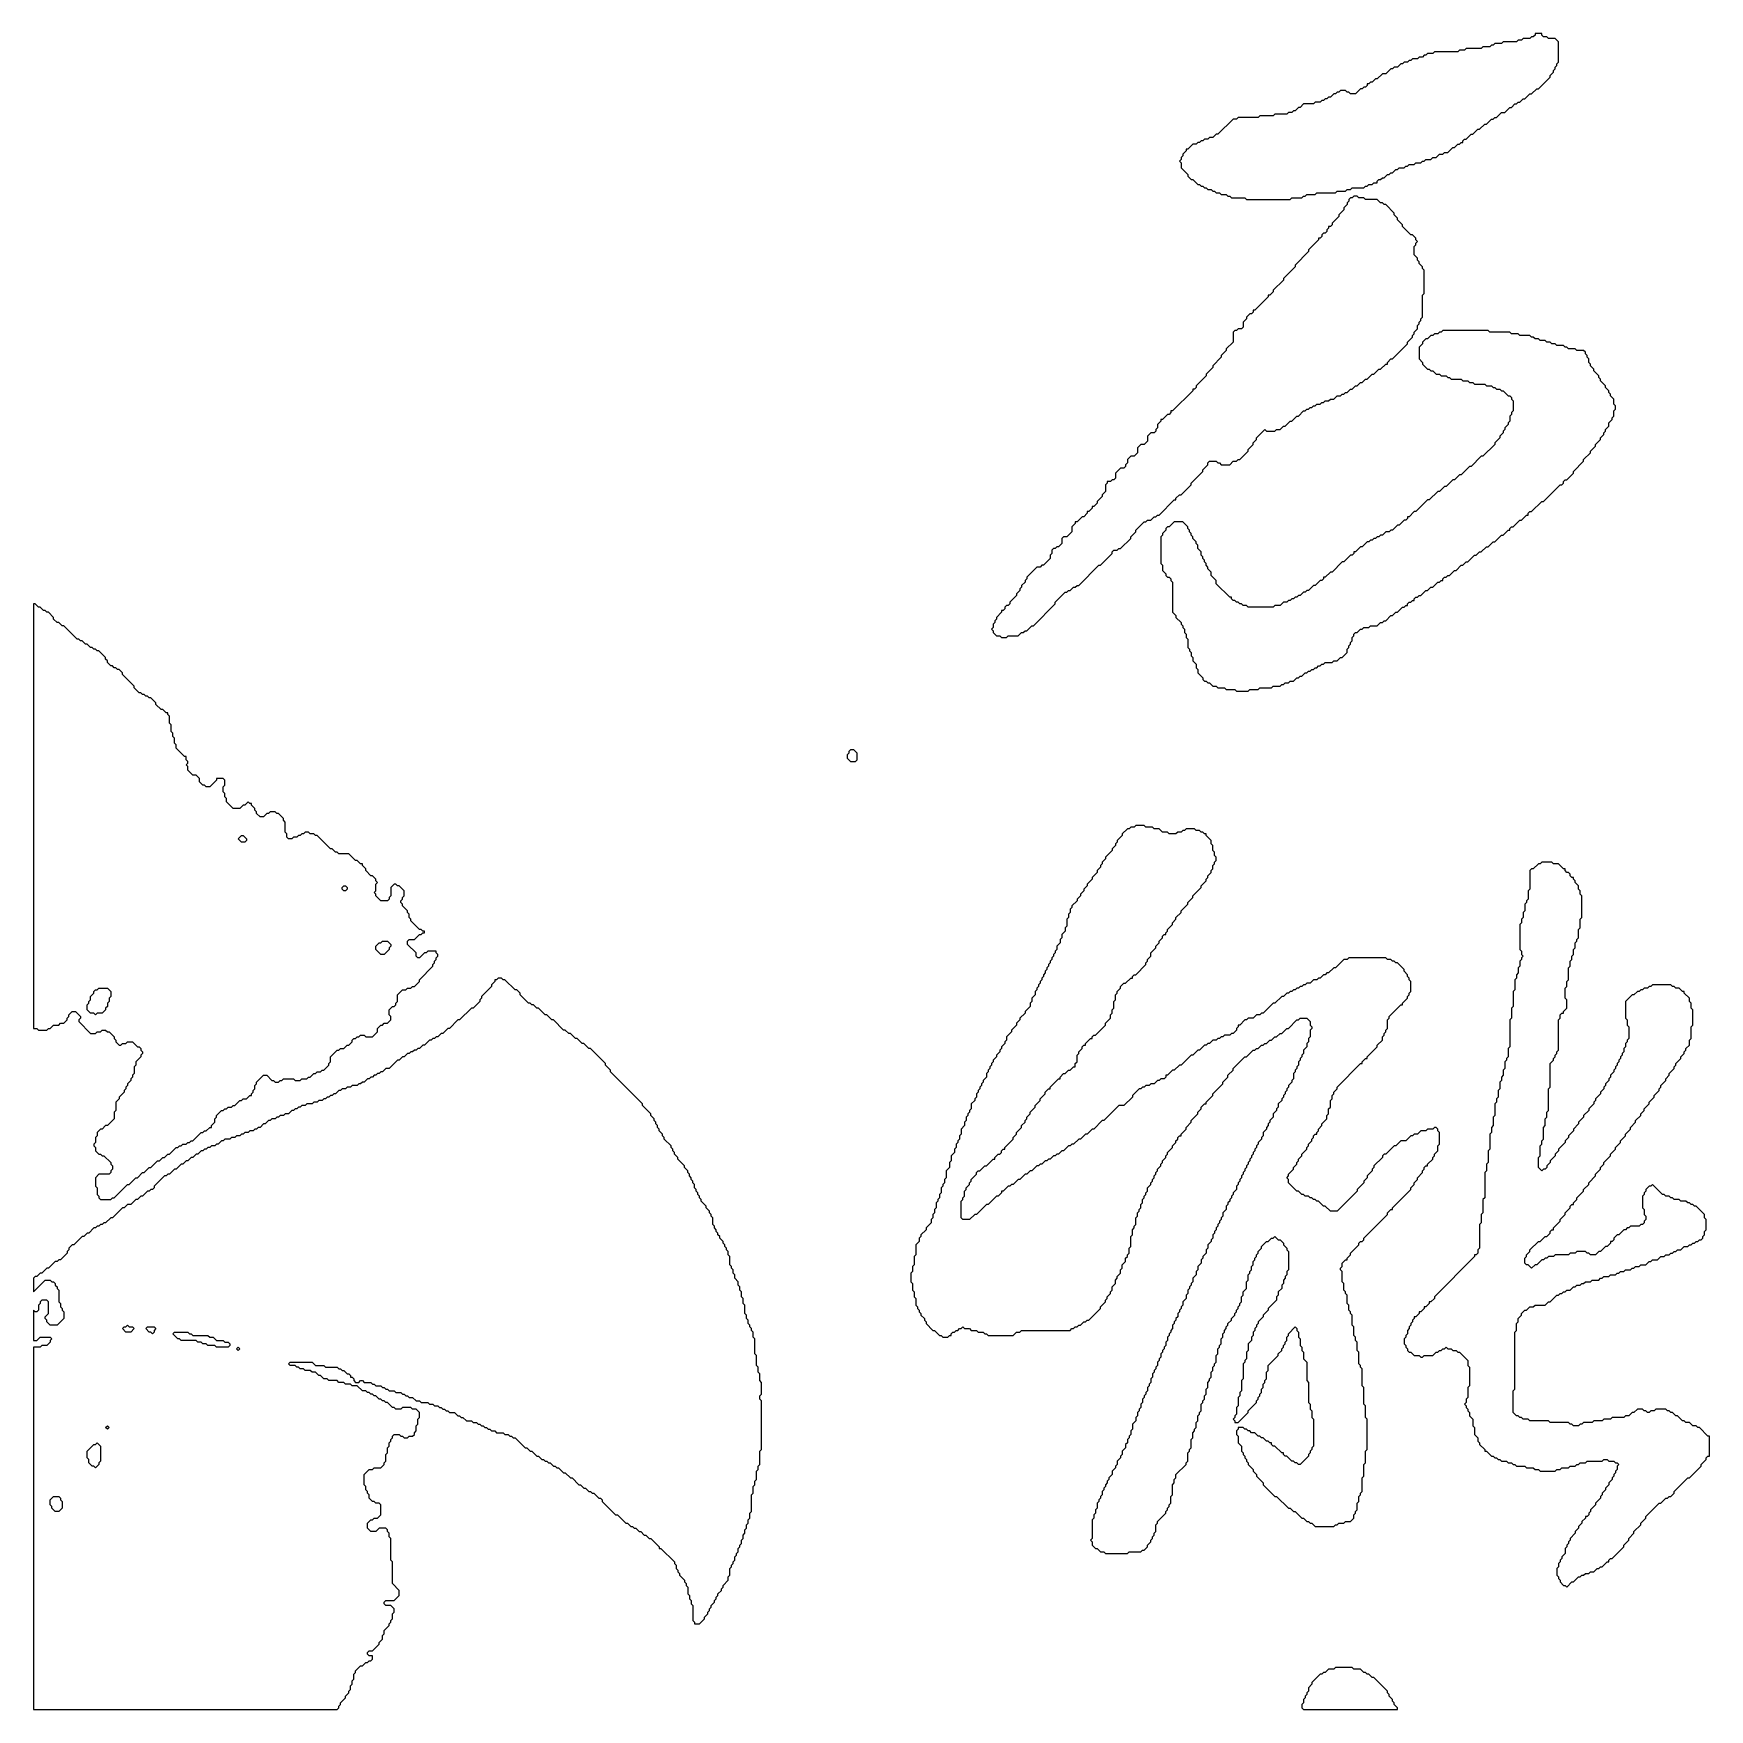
# Model space of a CAD drawing. Header units: millimetres. Extents: x 0 to 500, y 0 to 500.
import ezdxf

# ---------------------------------------------------------------- set-up
doc = ezdxf.new("R2010")
doc.units = ezdxf.units.MM

msp = doc.modelspace()

# ---------------------------------------------------------------- linework, layer by layer
for points in [[(447.5, 500), (447.5, 499.5), (447, 499), (446.5, 499), (446, 498.5), (444, 498.5), (443.5, 498), (442.5, 498), (442, 497.5), (438, 497.5), (437.5, 497), (435.5, 497), (435, 496.5), (434.5, 496.5), (434, 496), (432, 496), (431.5, 495.5), (427, 495.5), (426.5, 495), (425, 495), (424.5, 494.5), (417.5, 494.5), (417, 494), (415.5, 494), (415, 493.5), (414.5, 493.5), (414, 493), (413, 493), (412.5, 492.5), (411, 492.5), (410.5, 492), (410, 492), (409.5, 491.5), (408.5, 491.5), (408, 491), (407.5, 491), (406.5, 490), (405.5, 490), (405, 489.5), (404.5, 489.5), (403, 488), (402, 488), (400.5, 486.5), (400, 486.5), (399, 485.5), (398.5, 485.5), (398, 485), (397.5, 485), (397.5, 484.5), (397, 484), (396.5, 484), (396, 483.5), (395.5, 483.5), (394, 482), (392.5, 482), (392, 482.5), (391.5, 482.5), (391, 483), (389.5, 483), (389, 482.5), (388.5, 482.5), (388, 482), (387.5, 482), (386.5, 481), (386, 481), (385.5, 480.5), (385, 480.5), (384.5, 480), (384, 480), (383.5, 479.5), (382, 479.5), (381.5, 479), (378.5, 479), (377.5, 478), (377, 478), (376, 477), (375.5, 477), (375, 476.5), (374, 476.5), (373.5, 476), (370, 476), (369.5, 475.5), (365.5, 475.5), (365, 475), (359, 475), (358.5, 474.5), (357.5, 474.5), (353, 470), (352.5, 470), (351.5, 469), (350.5, 469), (350, 468.5), (349, 468.5), (348.5, 468), (348, 468), (347.5, 467.5), (347, 467.5), (346.5, 467), (345.5, 467), (344, 465.5), (343.5, 465.5), (343.5, 465), (342.5, 464), (342.5, 463.5), (342, 463), (342, 462.5), (341.5, 462), (342, 461.5), (342, 460), (344, 458), (344, 457.5), (345, 456.5), (345.5, 456.5), (347, 455), (347.5, 455), (348, 454.5), (348.5, 454.5), (349, 454), (349.5, 454), (350, 453.5), (351, 453.5), (351.5, 453), (352, 453), (352.5, 452.5), (353.5, 452.5), (354, 452), (355.5, 452), (356, 451.5), (356.5, 451.5), (357, 451), (361, 451), (361.5, 450.5), (374.5, 450.5), (375, 451), (378, 451), (378.5, 451.5), (379, 451.5), (379.5, 452), (382, 452), (382.5, 452.5), (388, 452.5), (388.5, 453), (391, 453), (391.5, 453.5), (392.5, 453.5), (393, 454), (396.5, 454), (397, 454.5), (397.5, 454.5), (398, 455), (399, 455), (399.5, 455.5), (400.5, 455.5), (400.5, 456), (401, 456.5), (401.5, 456.5), (402, 457), (402.5, 457), (403.5, 458), (404, 458), (404.5, 458.5), (405, 458.5), (406, 459.5), (406.5, 459.5), (407, 460), (408.5, 460), (409, 460.5), (409.5, 460.5), (410, 461), (411.5, 461), (412, 461.5), (413.5, 461.5), (414, 462), (414.5, 462), (415, 462.5), (416.5, 462.5), (417, 463), (418, 463), (419, 464), (420, 464), (420.5, 464.5), (421.5, 464.5), (423, 466), (423.5, 466), (424.5, 467), (425, 467), (425.5, 467.5), (426, 467.5), (426, 468), (426.5, 468.5), (427, 468.5), (428.5, 470), (429, 470), (430.5, 471.5), (431, 471.5), (432.5, 473), (433, 473), (434.5, 474.5), (435, 474.5), (435.5, 475), (436, 475), (437.5, 476.5), (438.5, 476.5), (440, 478), (440.5, 478), (441.5, 479), (442, 479), (442.5, 479.5), (443, 479.5), (444, 480.5), (444.5, 480.5), (446, 482), (446.5, 482), (448, 483.5), (448.5, 483.5), (452, 487), (452, 487.5), (453, 488.5), (453, 489), (453.5, 489.5), (453.5, 490), (454, 490.5), (454, 491), (454.5, 491.5), (454.5, 497.5), (453.5, 498.5), (451.5, 498.5), (451, 499), (450, 499), (449.5, 499.5), (449.5, 500)], [(393.5, 451.5), (393, 451), (392.5, 451), (392, 450.5), (392, 450), (391.5, 449.5), (391.5, 449), (390.5, 448), (390.5, 447.5), (389, 446), (389, 445.5), (387, 443.5), (387, 443), (386.5, 442.5), (386, 442.5), (386, 442), (385.5, 441.5), (385.5, 441), (385, 440.5), (384.5, 440.5), (384, 440), (384, 439.5), (383.5, 439), (383, 439), (383, 438.5), (380, 435.5), (380, 435), (376, 431), (376, 430.5), (372.5, 427), (372.5, 426.5), (369.5, 423.5), (369.5, 423), (368.5, 422), (368, 422), (368, 421.5), (364, 417.5), (363.5, 417.5), (363.5, 417), (363, 416.5), (362.5, 416.5), (361.5, 415.5), (361.5, 415), (360.5, 414), (360.5, 412.5), (360, 412), (359, 412), (358.5, 411.5), (358, 411.5), (357.5, 411), (357.5, 408), (355.5, 406), (355.5, 405.5), (354, 404), (354, 403.5), (351.5, 401), (351.5, 400.5), (349.5, 398.5), (349.5, 398), (346.5, 395), (346.5, 394.5), (346, 394), (345.5, 394), (345.5, 393.5), (339.5, 387.5), (339, 387.5), (339, 387), (338.5, 386.5), (338, 386.5), (336.5, 385), (336, 385), (336, 384.5), (335, 383.5), (335, 382.5), (334.5, 382), (334.5, 381.5), (334, 381), (333, 381), (332, 380), (332, 378.5), (331, 377.5), (330, 377.5), (329, 376.5), (329, 375), (328, 374), (327, 374), (326, 373), (326, 372), (325.5, 371.5), (325.5, 371), (325, 370.5), (324, 370.5), (322.5, 369), (322.5, 367.5), (322, 367), (321.5, 367), (321, 366.5), (320, 366.5), (320, 366), (319.5, 365.5), (319.5, 363.5), (318.5, 362.5), (318.5, 362), (317, 360.5), (317, 360), (316, 359), (315.5, 359), (315.5, 358.5), (314.5, 357.5), (314, 357.5), (314, 357), (313, 356), (312.5, 356), (311, 354.5), (310.5, 354.5), (310.5, 354), (309.5, 353), (309.5, 351.5), (308, 350), (307, 350), (306.5, 349.5), (306.5, 348), (305.5, 347), (305, 347), (304.5, 346.5), (304, 346.5), (303.5, 346), (303.5, 345), (303, 344.5), (303, 343.5), (301, 341.5), (300.5, 341.5), (300, 341), (299, 341), (296, 338), (296, 337.5), (295.5, 337), (295.5, 336.5), (294.5, 335.5), (294.5, 335), (294, 334.5), (294, 334), (293, 333), (293, 332.5), (291, 330.5), (291, 330), (290.5, 329.5), (290, 329.5), (289.5, 329), (289.5, 328.5), (289, 328), (288.5, 328), (288.5, 327.5), (287, 326), (287, 325.5), (286.5, 325), (286.5, 324.5), (286, 324), (286, 323), (285.5, 322.5), (286, 322), (286, 321.5), (287, 320.5), (288, 320.5), (288.5, 320), (290, 320), (290.5, 320.5), (293.5, 320.5), (294.5, 321.5), (295, 321.5), (295.5, 322), (296, 322), (297.5, 323.5), (298, 323.5), (304.5, 330), (304.5, 330.5), (307.5, 333.5), (308, 333.5), (308.5, 334), (309, 334), (310, 335), (310.5, 335), (311, 335.5), (311.5, 335.5), (317.5, 341.5), (318, 341.5), (321.5, 345), (321.5, 345.5), (322, 346), (323, 346), (323.5, 346.5), (324, 346.5), (327, 349.5), (327, 350), (328.5, 351.5), (328.5, 352), (331, 354.5), (331.5, 354.5), (332, 355), (333, 355), (334, 356), (334.5, 356), (335, 356.5), (335.5, 356.5), (340, 361), (340.5, 361), (340.5, 361.5), (341.5, 362.5), (342, 362.5), (345, 365.5), (345, 366), (348.5, 369.5), (348.5, 370), (350, 371.5), (350, 372), (350.5, 372.5), (352.5, 372.5), (353, 372), (353.5, 372), (354, 371.5), (356.5, 371.5), (357.5, 372.5), (358.5, 372.5), (359, 373), (359.5, 373), (362, 375.5), (362, 376), (363.5, 377.5), (363.5, 378), (364.5, 379), (364.5, 379.5), (367, 382), (367.5, 381.5), (370, 381.5), (370.5, 382), (371.5, 382), (372.5, 383), (373, 383), (374.5, 384.5), (375, 384.5), (376.5, 386), (377, 386), (378.5, 387.5), (379, 387.5), (379.5, 388), (380, 388), (380.5, 388.5), (381, 388.5), (381.5, 389), (382, 389), (382.5, 389.5), (383.5, 389.5), (384, 390), (384.5, 390), (385, 390.5), (386, 390.5), (386.5, 391), (387.5, 391), (388.5, 392), (389.5, 392), (390, 392.5), (390.5, 392.5), (391, 393), (391.5, 393), (392.5, 394), (393, 394), (394, 395), (394.5, 395), (395.5, 396), (396, 396), (397, 397), (397.5, 397), (399, 398.5), (399.5, 398.5), (401, 400), (401.5, 400), (403, 401.5), (403.5, 401.5), (403.5, 402), (404.5, 403), (405, 403), (409.5, 407.5), (409.5, 408), (411, 409.5), (411, 410), (411.5, 410.5), (411.5, 411), (412.5, 412), (412.5, 413), (413, 413.5), (413, 414), (413.5, 414.5), (413.5, 415), (414, 415.5), (414, 422), (414.5, 422.5), (414.5, 429.5), (414, 430), (414, 430.5), (413, 431.5), (413, 432), (412.5, 432.5), (412.5, 433), (411.5, 434), (411.5, 436.5), (412, 437), (412, 437.5), (412.5, 438), (412, 438.5), (412, 439), (411, 440), (410.5, 440), (408, 442.5), (408, 443), (406.5, 444.5), (406.5, 445), (405.5, 446), (405.5, 446.5), (403, 449), (402.5, 449), (402, 449.5), (401.5, 449.5), (400.5, 450.5), (397, 450.5), (396.5, 451), (395, 451), (394.5, 451.5)], [(420, 411.5), (419.5, 411), (419, 411), (418.5, 410.5), (417.5, 410.5), (417, 410), (416.5, 410), (415.5, 409), (415, 409), (414, 408), (414, 407.5), (413, 406.5), (413, 403), (414, 402), (414, 401.5), (415.5, 400), (416, 400), (416.5, 399.5), (417, 399.5), (418, 398.5), (419, 398.5), (419.5, 398), (421, 398), (421.5, 397.5), (422, 397.5), (422.5, 397), (425.5, 397), (426, 396.5), (427.5, 396.5), (428, 396), (429, 396), (429.5, 395.5), (432.5, 395.5), (433, 395), (434.5, 395), (435, 394.5), (435.5, 394.5), (436, 394), (437, 394), (437.5, 393.5), (438, 393.5), (439.5, 392), (440, 392), (440.5, 391.5), (440.5, 391), (441, 390.5), (441, 387.5), (440.5, 387), (440.5, 386.5), (440, 386), (440, 384.5), (439.5, 384), (439.5, 383.5), (438.5, 382.5), (438.5, 382), (438, 381.5), (438, 381), (437, 380), (437, 379.5), (435.5, 378), (435.5, 377.5), (432, 374), (431.5, 374), (428.5, 371), (428, 371), (425.5, 368.5), (425, 368.5), (423.5, 367), (423, 367), (421, 365), (420.5, 365), (419, 363.5), (418.5, 363.5), (416, 361), (415.5, 361), (412, 357.5), (411.5, 357.5), (410, 356), (409.5, 356), (409.5, 355.5), (409, 355), (408.5, 355), (407, 353.5), (406.5, 353.5), (405, 352), (404.5, 352), (404, 351.5), (403, 351.5), (402, 350.5), (401.5, 350.5), (401, 350), (400.5, 350), (400, 349.5), (399.5, 349.5), (399, 349), (398.5, 349), (398, 348.5), (397.5, 348.5), (396, 347), (395.5, 347), (394, 345.5), (393.5, 345.5), (393.5, 345), (393, 344.5), (392.5, 344.5), (390.5, 342.5), (390, 342.5), (387, 339.5), (386.5, 339.5), (385, 338), (384.5, 338), (384.5, 337.5), (384, 337), (383.5, 337), (382, 335.5), (381.5, 335.5), (380, 334), (379.5, 334), (379, 333.5), (378.5, 333.5), (377.5, 332.5), (377, 332.5), (376.5, 332), (376, 332), (375.5, 331.5), (375, 331.5), (374.5, 331), (374, 331), (373.5, 330.5), (372.5, 330.5), (371.5, 329.5), (370, 329.5), (369.5, 329), (362, 329), (361.5, 329.5), (360.5, 329.5), (360, 330), (359.5, 330), (359, 330.5), (358.5, 330.5), (358, 331), (357.5, 331), (357, 331.5), (357, 332), (356.5, 332), (352.5, 336), (352.5, 337), (351, 338.5), (351, 339.5), (350, 340.5), (350, 341), (349.5, 341.5), (349.5, 342), (349, 342.5), (349, 343), (348.5, 343.5), (348.5, 344), (348, 344.5), (348, 345.5), (347, 346.5), (347, 347.5), (346.5, 348), (346.5, 348.5), (345.5, 349.5), (345.5, 350), (345, 350.5), (345, 351), (344.5, 351.5), (344.5, 352), (344, 352.5), (344, 353), (342.5, 354.5), (340, 354.5), (338.5, 353), (338, 353), (337.5, 352.5), (337.5, 352), (336.5, 351), (336.5, 350.5), (336, 350), (336, 342), (336.5, 341.5), (336.5, 340), (337.5, 339), (337.5, 338.5), (338, 338), (338.5, 338), (339, 337.5), (339, 337), (339.5, 336.5), (339.5, 327.5), (340.5, 326.5), (340.5, 326), (342, 324.5), (342, 324), (342.5, 323.5), (342.5, 323), (343, 322.5), (343, 321.5), (343.5, 321), (343.5, 320), (344, 319.5), (344, 317), (344.5, 316.5), (344.5, 316), (345, 315.5), (345, 314.5), (345.5, 314), (345.5, 313), (346.5, 312), (346.5, 311), (347, 310.5), (347, 309.5), (348.5, 308), (348.5, 307.5), (349, 307), (349.5, 307), (350, 306.5), (350.5, 306.5), (351.5, 305.5), (352.5, 305.5), (353, 305), (355, 305), (355.5, 304.5), (358, 304.5), (358.5, 304), (362, 304), (362.5, 304.5), (365, 304.5), (365.5, 305), (369, 305), (369.5, 305.5), (371.5, 305.5), (372, 306), (372.5, 306), (373, 306.5), (374, 306.5), (374.5, 307), (375.5, 307), (376.5, 308), (377, 308), (377.5, 308.5), (378, 308.5), (379, 309.5), (379.5, 309.5), (380, 310), (380.5, 310), (381, 310.5), (381.5, 310.5), (382, 311), (382.5, 311), (383, 311.5), (383.5, 311.5), (384, 312), (384.5, 312), (385, 312.5), (387, 312.5), (387.5, 313), (388.5, 313), (389.5, 314), (390, 314), (391.5, 315.5), (391.5, 316.5), (392, 317), (392, 317.5), (392.5, 318), (392.5, 318.5), (393, 319), (393, 320), (393.5, 320.5), (393.5, 321), (394, 321.5), (394.5, 321.5), (395.5, 322.5), (396, 322.5), (396.5, 323), (398, 323), (398.5, 323.5), (400.5, 323.5), (401.5, 324.5), (402, 324.5), (402.5, 325), (403, 325), (404.5, 326.5), (405, 326.5), (406, 327.5), (406.5, 327.5), (408, 329), (408.5, 329), (409, 329.5), (409.5, 329.5), (409.5, 330), (410, 330.5), (410.5, 330.5), (411, 331), (411.5, 331), (411.5, 331.5), (412, 332), (412.5, 332), (413, 332.5), (413.5, 332.5), (415, 334), (415.5, 334), (416.5, 335), (417, 335), (418.5, 336.5), (419, 336.5), (419.5, 337), (420, 337), (420, 337.5), (420.5, 338), (421, 338), (421.5, 338.5), (422, 338.5), (423.5, 340), (424, 340), (425.5, 341.5), (426, 341.5), (427, 342.5), (427.5, 342.5), (429.5, 344.5), (430, 344.5), (431, 345.5), (431.5, 345.5), (433, 347), (433.5, 347), (435, 348.5), (435.5, 348.5), (437.5, 350.5), (438, 350.5), (439.5, 352), (440, 352), (440, 352.5), (440.5, 353), (441, 353), (443, 355), (443.5, 355), (445, 356.5), (445.5, 356.5), (445.5, 357), (446, 357.5), (446.5, 357.5), (449.5, 360.5), (450, 360.5), (455, 365.5), (455.5, 365.5), (456, 366), (456, 366.5), (456.5, 367), (457, 367), (459, 369), (459, 369.5), (462, 372.5), (462, 373), (464, 375), (464, 375.5), (465.5, 377), (465.5, 377.5), (467, 379), (467, 379.5), (468, 380.5), (468, 381), (468.5, 381.5), (468.5, 382), (469.5, 383), (469.5, 384), (470.5, 385), (470.5, 385.5), (471, 386), (471, 387.5), (471.5, 388), (471.5, 389), (471, 389.5), (471, 391), (470, 392), (470, 392.5), (469.5, 393), (469.5, 393.5), (468.5, 394.5), (468.5, 395), (467, 396.5), (467, 397), (466.5, 397.5), (466.5, 398), (465, 399.5), (465, 400), (464, 401), (464, 401.5), (463.5, 402), (463.5, 403), (463, 403.5), (463, 404), (462.5, 404.5), (462.5, 405), (462, 405.5), (460, 405.5), (459.5, 406), (457.5, 406), (457, 406.5), (456.5, 406.5), (456, 407), (454, 407), (453.5, 407.5), (452.5, 407.5), (452, 408), (451, 408), (450.5, 408.5), (449, 408.5), (448.5, 409), (447.5, 409), (447, 409.5), (446.5, 409.5), (446, 410), (443, 410), (442.5, 410.5), (440.5, 410.5), (440, 411), (434, 411), (433.5, 411.5)], [(0, 330), (0, 203.5), (1, 203.5), (1.5, 203), (4, 203), (4.5, 203.5), (5, 203.5), (6, 204.5), (7.5, 204.5), (8, 205), (9, 205), (10, 206), (10, 206.5), (10.5, 207), (10.5, 207.5), (11.5, 208.5), (12.5, 208.5), (14, 207), (14, 206.5), (13.5, 206), (13.5, 205.5), (17, 202), (18.5, 202), (19, 202.5), (20, 202.5), (20.5, 203), (21.5, 203), (22, 202.5), (22.5, 202.5), (24, 201), (24, 200.5), (24.5, 200), (24.5, 199.5), (25.5, 198.5), (26, 198.5), (26.5, 199), (27.5, 199), (28, 199.5), (29.5, 199.5), (31, 198), (31.5, 198), (32, 197.5), (32, 197), (32.5, 196.5), (32.5, 196), (32, 195.5), (32, 195), (30.5, 193.5), (30.5, 192.5), (30, 192), (30, 190), (29.5, 189.5), (29.5, 189), (29, 188.5), (29, 188), (28, 187), (28, 186.5), (27.5, 186), (27.5, 185.5), (27, 185), (27, 184.5), (25.5, 183), (25.5, 182.5), (24.5, 181.5), (24.5, 179), (24, 178.5), (24, 176.5), (22, 174.5), (21.5, 174.5), (20.5, 173.5), (20, 173.5), (19, 172.5), (19, 171.5), (18.5, 171), (18.5, 169.5), (18, 169), (18, 168.5), (18.5, 168), (18.5, 167), (19.5, 166), (20, 166), (20.5, 165.5), (21, 165.5), (23, 163.5), (23, 163), (23.5, 162.5), (23.5, 161.5), (23, 161), (23, 160.5), (22.5, 160), (19.5, 160), (18.5, 159), (18.5, 156.5), (19, 156), (19, 154), (19.5, 153.5), (19.5, 153), (20, 152.5), (23, 152.5), (23.5, 153), (24, 153), (28, 157), (28.5, 157), (30.5, 159), (31, 159), (32.5, 160.5), (33, 160.5), (34.5, 162), (35, 162), (37, 164), (37.5, 164), (38.5, 165), (39, 165), (40, 166), (40.5, 166), (42.5, 168), (43, 168), (43.5, 168.5), (44, 168.5), (44.5, 169), (45.5, 169), (46, 169.5), (46.5, 169.5), (47, 170), (47.5, 170), (50, 172.5), (50.5, 172.5), (51, 173), (51.5, 173), (52.5, 174), (53, 174), (53, 174.5), (54, 175.5), (54, 176.5), (54.5, 177), (54.5, 177.5), (56, 179), (56.5, 179), (57, 179.5), (57.5, 179.5), (58, 180), (59, 180), (59.5, 180.5), (60, 180.5), (61.5, 182), (62, 182), (62.5, 182.5), (63.5, 182.5), (64.5, 183.5), (65, 183.5), (65, 184), (65.5, 184.5), (65.5, 185), (66, 185.5), (66, 186.5), (66.5, 187), (66.5, 187.5), (68.5, 189.5), (69.5, 189.5), (71, 188), (71.5, 188), (72, 187.5), (73, 187.5), (73.5, 188), (74, 188), (74.5, 188.5), (77.5, 188.5), (78, 188), (79.5, 188), (80, 188.5), (81.5, 188.5), (82, 189), (82.5, 189), (83.5, 190), (84, 190), (84.5, 190.5), (85.5, 190.5), (86, 191), (86.5, 191), (88, 192.5), (88, 193), (88.5, 193.5), (88.5, 195), (90.5, 197), (91, 197), (91.5, 197.5), (92.5, 197.5), (93.5, 198.5), (94, 198.5), (95, 199.5), (95, 200), (95.5, 200.5), (96, 200.5), (96.5, 201), (97, 201), (97.5, 201.5), (98.5, 201.5), (99, 201), (101, 201), (102.5, 202.5), (102.5, 203.5), (103.5, 204.5), (104, 204.5), (104.5, 205), (105.5, 205), (106.5, 206), (106.5, 207), (106, 207.5), (106, 209), (107, 210), (107.5, 210), (108, 210.5), (108, 211), (108.5, 211.5), (108.5, 213.5), (110, 215), (111, 215), (111.5, 215.5), (112.5, 215.5), (113, 216), (113.5, 216), (115, 217.5), (115, 218), (119, 222), (119, 222.5), (119.5, 223), (119.5, 223.5), (120, 224), (120, 224.5), (120.5, 225), (120.5, 225.5), (120, 226), (120, 226.5), (117.5, 226.5), (117, 226), (116.5, 226), (115, 224.5), (114.5, 224.5), (114, 225), (114, 226), (111.5, 228.5), (111.5, 229.5), (112, 230), (113.5, 230), (115, 231.5), (115.5, 231.5), (116, 232), (116.5, 232), (116.5, 232.5), (116, 232.5), (115.5, 233), (115, 233), (112.5, 235.5), (112.5, 236), (112, 236.5), (112, 237.5), (111.5, 238), (111.5, 238.5), (110, 240), (110, 240.5), (109.5, 241), (109.5, 241.5), (110, 242), (110, 242.5), (110.5, 243), (110.5, 244.5), (109, 246), (108.5, 246), (108, 246.5), (107.5, 246.5), (106.5, 245.5), (106.5, 243), (106, 242.5), (106, 242), (105.5, 241.5), (103.5, 241.5), (102, 243), (102, 243.5), (101.5, 244), (102, 244.5), (102, 246.5), (102.5, 247), (102, 247.5), (102, 248), (101, 249), (100.5, 249), (99, 250.5), (99, 251), (98, 252), (98, 252.5), (97.5, 252.5), (96.5, 253.5), (96, 253.5), (94, 255.5), (91, 255.5), (90.5, 256), (90, 256), (89, 257), (88.5, 257), (84.5, 261), (84, 261), (83.5, 261.5), (82.5, 261.5), (82, 262), (81, 262), (80.5, 261.5), (80, 261.5), (79.5, 261), (79, 261), (78.5, 260.5), (77.5, 260.5), (77, 260), (76, 260), (75.5, 260.5), (75.5, 261.5), (75, 262), (75, 265), (74.5, 265.5), (74.5, 266), (73, 267.5), (72.5, 267.5), (72, 268), (70.5, 268), (70, 267.5), (69.5, 267.5), (68.5, 266.5), (67.5, 266.5), (66.5, 267.5), (66.5, 268), (66, 268.5), (66, 269), (65, 270), (65, 270.5), (64.5, 270.5), (64, 271), (63, 270), (62.5, 270), (61.5, 269), (59.5, 269), (57.5, 271), (57.5, 272), (57, 272.5), (57, 273.5), (56.5, 274), (56.5, 275.5), (57, 276), (57, 277.5), (56.5, 278), (54.5, 278), (54.5, 277.5), (52.5, 275.5), (51.5, 275.5), (51, 276), (50.5, 276), (49.5, 277), (49.5, 278), (48.5, 279), (47.5, 279), (46, 280.5), (46, 281.5), (45.5, 282), (46, 282.5), (46, 283), (45.5, 283.5), (45.5, 284.5), (45, 284.5), (42.5, 287), (42.5, 288), (42, 288.5), (42, 290), (41.5, 290.5), (41.5, 291.5), (41, 292), (41, 294), (40.5, 294.5), (40.5, 296.5), (40, 297), (40, 297.5), (39.5, 297.5), (38.5, 298.5), (38, 298.5), (36.5, 300), (36.5, 300.5), (35, 302), (34.5, 302), (34, 302.5), (33.5, 302.5), (33, 303), (32.5, 303), (32, 303.5), (31.5, 303.5), (30, 305), (30, 305.5), (26.5, 309), (26.5, 309.5), (25.5, 310.5), (25, 310.5), (24.5, 311), (24, 311), (23.5, 311.5), (23, 311.5), (22, 312.5), (22, 313), (21.5, 313.5), (21.5, 314), (19.5, 316), (19, 316), (18.5, 316.5), (18, 316.5), (17.5, 317), (17, 317), (16, 318), (15.5, 318), (14.5, 319), (14, 319), (13.5, 319.5), (13, 319.5), (9, 323.5), (8.5, 323.5), (7.5, 324.5), (7, 324.5), (6, 325.5), (6, 326), (4.5, 327.5), (4, 327.5), (3.5, 328), (3, 328), (2, 329), (1.5, 329), (0.5, 330)], [(243.5, 286.5), (243, 286), (243, 285.5), (242.5, 285), (242.5, 284), (243.5, 283), (245, 283), (245.5, 283.5), (245.5, 285.5), (244.5, 286.5)], [(62, 261), (62.5, 261), (63.5, 260), (63.5, 259.5), (63, 259), (62, 259), (61, 260)], [(328.5, 264), (328, 263.5), (327, 263.5), (326.5, 263), (326, 263), (324.5, 261.5), (324.5, 261), (323, 259.5), (323, 259), (322.5, 258.5), (322.5, 258), (321.5, 257), (321.5, 256.5), (319.5, 254.5), (319.5, 254), (318.5, 253), (318.5, 252.5), (318, 252), (318, 251.5), (317, 250.5), (317, 250), (315.5, 248.5), (315.5, 248), (314, 246.5), (314, 246), (313, 245), (313, 244.5), (312, 243.5), (312, 243), (311, 242), (311, 241.5), (309.5, 240), (309.5, 239.5), (309, 239), (309, 238), (308.5, 237.5), (308.5, 236.5), (308, 236), (308, 234), (307.5, 233.5), (307.5, 232.5), (306.5, 231.5), (306.5, 230.5), (306, 230), (306, 229), (305, 228), (305, 227), (304.5, 226.5), (304.5, 226), (304, 225.5), (304, 225), (303.5, 224.5), (303.5, 224), (303, 223.5), (303, 223), (302.5, 222.5), (302.5, 222), (302, 221.5), (302, 221), (301.5, 220.5), (301.5, 220), (301, 219.5), (301, 219), (300.5, 218.5), (300.5, 218), (300, 217.5), (300, 217), (299.5, 216.5), (299.5, 216), (299, 215.5), (299, 215), (298.5, 214.5), (298.5, 213.5), (297.5, 212.5), (297.5, 211.5), (297, 211), (297, 210), (295.5, 208.5), (295.5, 208), (294, 206.5), (294, 206), (293, 205), (293, 204.5), (291.5, 203), (291.5, 202.5), (290, 201), (290, 200), (289.5, 199.5), (289.5, 199), (288.5, 198), (288.5, 197.5), (288, 197), (288, 196.5), (287, 195.5), (287, 195), (286, 194), (286, 193.5), (285.5, 193), (285.5, 192.5), (285, 192), (285, 191.5), (284.5, 191), (284.5, 190.5), (284, 190), (284, 189), (283, 188), (283, 187.5), (282.5, 187), (282.5, 186.5), (282, 186), (282, 185.5), (281.5, 185), (281.5, 184.5), (281, 184), (281, 183), (280.5, 182.5), (280.5, 182), (279.5, 181), (279.5, 179.5), (279, 179), (279, 178.5), (278.5, 178), (278.5, 177.5), (278, 177), (278, 176), (277.5, 175.5), (277.5, 174.5), (276.5, 173.5), (276.5, 172), (276, 171.5), (276, 170.5), (275.5, 170), (275.5, 169.5), (275, 169), (275, 168), (274.5, 167.5), (274.5, 166.5), (273.5, 165.5), (273.5, 164), (273, 163.5), (273, 162), (272, 161), (272, 159), (271.5, 158.5), (271.5, 157.5), (271, 157), (271, 156.5), (270.5, 156), (270.5, 154.5), (270, 154), (270, 153), (269.5, 152.5), (269.5, 152), (269, 151.5), (269, 150), (268.5, 149.5), (268.5, 148.5), (268, 148), (268, 147), (267.5, 146.5), (267.5, 145.5), (266, 144), (266, 143.5), (264.5, 142), (264.5, 141.5), (264, 141), (264, 140), (263, 139), (263, 136), (262.5, 135.5), (262.5, 133), (262, 132.5), (262, 131), (261.5, 130.5), (261.5, 128), (262, 127.5), (262, 125.5), (262.5, 125), (262.5, 123.5), (263, 123), (263, 121), (263.5, 120.5), (263.5, 120), (264, 119.5), (264, 119), (264.5, 118.5), (264.5, 118), (265.5, 117), (265.5, 116.5), (266, 116), (266, 115.5), (268, 113.5), (268.5, 113.5), (270, 112), (270.5, 112), (271, 111.5), (272.5, 111.5), (273, 112), (273.5, 112), (273.5, 112.5), (274, 113), (274.5, 113), (275, 113.5), (275.5, 113.5), (276, 114), (276.5, 114), (277, 114.5), (277.5, 114), (279, 114), (279.5, 113.5), (281, 113.5), (281.5, 113), (283, 113), (283.5, 112.5), (284, 112.5), (284.5, 112), (292, 112), (293, 113), (294, 113), (294.5, 113.5), (309, 113.5), (309.5, 114), (310, 114), (310.5, 114.5), (311, 114.5), (311.5, 115), (312, 115), (313, 116), (313.5, 116), (314, 116.5), (314.5, 116.5), (318, 120), (318, 120.5), (319.5, 122), (319.5, 122.5), (320, 123), (320, 123.5), (321, 124.5), (321, 125), (321.5, 125.5), (321.5, 126.5), (322.5, 127.5), (322.5, 128.5), (323, 129), (323, 129.5), (324, 130.5), (324, 131.5), (324.5, 132), (324.5, 133), (325.5, 134), (325.5, 135), (326, 135.5), (326, 136), (326.5, 136.5), (326.5, 138), (327, 138.5), (327, 141.5), (327.5, 142), (327.5, 143.5), (328, 144), (328, 144.5), (328.5, 145), (328.5, 147), (329, 147.5), (329, 148.5), (329.5, 149), (329.5, 149.5), (330, 150), (330, 151), (330.5, 151.5), (330.5, 152.5), (331, 153), (331, 153.5), (331.5, 154), (331.5, 154.5), (332, 155), (332, 156), (333, 157), (333, 157.5), (333.5, 158), (333.5, 158.5), (334, 159), (334, 159.5), (334.5, 160), (334.5, 160.5), (335, 161), (335, 161.5), (336, 162.5), (336, 163), (336.5, 163.5), (336.5, 164), (337.5, 165), (337.5, 165.5), (338, 166), (338, 166.5), (339.5, 168), (339.5, 168.5), (340.5, 169.5), (340.5, 170), (341, 170.5), (341, 171), (341.5, 171.5), (342, 171.5), (342, 172), (343.5, 173.5), (343.5, 174), (345, 175.5), (345, 176), (347, 178), (347, 178.5), (348, 179.5), (348, 180), (349, 181), (349.5, 181), (349.5, 181.5), (351.5, 183.5), (351.5, 184), (354.5, 187), (354.5, 187.5), (356, 189), (356, 189.5), (357.5, 191), (357.5, 191.5), (361, 195), (361.5, 195), (363.5, 197), (364, 197), (364.5, 197.5), (365, 197.5), (366, 198.5), (366.5, 198.5), (367, 199), (367.5, 199), (368.5, 200), (369, 200), (370, 201), (370.5, 201), (371.5, 202), (372, 202), (373.5, 203.5), (374, 203.5), (376.5, 206), (377, 206), (377.5, 206.5), (379.5, 206.5), (380.5, 205.5), (380.5, 204.5), (381, 204), (381, 203.5), (380.5, 203), (380.5, 201), (380, 200.5), (380, 199.5), (379.5, 199), (379.5, 198), (378.5, 197), (378.5, 196), (378, 195.5), (378, 195), (377.5, 194.5), (377.5, 194), (377, 193.5), (377, 192.5), (376.5, 192), (376.5, 191.5), (376, 191), (376, 190.5), (375.5, 190), (375.5, 188.5), (375, 188), (375, 187.5), (374, 186.5), (374, 186), (373.5, 185.5), (373.5, 185), (373, 184.5), (373, 184), (372.5, 183.5), (372.5, 183), (372, 182.5), (372, 182), (371, 181), (371, 180), (370.5, 179.5), (370.5, 179), (369.5, 178), (369.5, 177), (368.5, 176), (368.5, 175.5), (368, 175), (368, 174.5), (367.5, 174), (367.5, 173.5), (366.5, 172.5), (366.5, 171.5), (366, 171), (366, 170.5), (365, 169.5), (365, 169), (364.5, 168.5), (364.5, 168), (364, 167.5), (364, 167), (363.5, 166.5), (363.5, 166), (363, 165.5), (363, 165), (362.5, 164.5), (362.5, 164), (362, 163.5), (362, 163), (361.5, 162.5), (361.5, 162), (361, 161.5), (361, 161), (360.5, 160.5), (360.5, 160), (360, 159.5), (360, 159), (359.5, 158.5), (359.5, 158), (359, 157.5), (359, 157), (358.5, 156.5), (358.5, 155.5), (357.5, 154.5), (357.5, 154), (357, 153.5), (357, 153), (356.5, 152.5), (356.5, 152), (356, 151.5), (356, 151), (355.5, 150.5), (355.5, 149.5), (354.5, 148.5), (354.5, 147.5), (354, 147), (354, 146.5), (353.5, 146), (353.5, 145.5), (353, 145), (353, 144.5), (352.5, 144), (352.5, 143.5), (352, 143), (352, 142.5), (351.5, 142), (351.5, 141), (351, 140.5), (351, 140), (350, 139), (350, 138), (349.5, 137.5), (349.5, 136.5), (348.5, 135.5), (348.5, 135), (348, 134.5), (348, 133.5), (347, 132.5), (347, 131.5), (346.5, 131), (346.5, 130), (345.5, 129), (345.5, 128), (345, 127.5), (345, 127), (344.5, 126.5), (344.5, 126), (344, 125.5), (344, 124.5), (343.5, 124), (343.5, 123), (342.5, 122), (342.5, 121), (342, 120.5), (342, 120), (341.5, 119.5), (341.5, 119), (341, 118.5), (341, 117.5), (340.5, 117), (340.5, 116.5), (340, 116), (340, 115.5), (339.5, 115), (339.5, 114), (339, 113.5), (339, 113), (338.5, 112.5), (338.5, 112), (338, 111.5), (338, 110.5), (337.5, 110), (337.5, 109), (337, 108.5), (337, 108), (336.5, 107.5), (336.5, 107), (336, 106.5), (336, 105.5), (335.5, 105), (335.5, 104.5), (335, 104), (335, 103), (334.5, 102.5), (334.5, 102), (334, 101.5), (334, 101), (333.5, 100.5), (333.5, 99.5), (333, 99), (333, 98), (332.5, 97.5), (332.5, 97), (332, 96.5), (332, 95.5), (331.5, 95), (331.5, 94.5), (331, 94), (331, 93.5), (330.5, 93), (330.5, 92), (330, 91.5), (330, 90.5), (329.5, 90), (329.5, 89.5), (329, 89), (329, 88), (328.5, 87.5), (328.5, 86.5), (327.5, 85.5), (327.5, 84), (327, 83.5), (327, 82.5), (326.5, 82), (326.5, 81.5), (326, 81), (326, 80), (325.5, 79.5), (325.5, 78.5), (324.5, 77.5), (324.5, 76.5), (324, 76), (324, 75.5), (323, 74.5), (323, 73.5), (322.5, 73), (322.5, 72.5), (321.5, 71.5), (321.5, 70.5), (320.5, 69.5), (320.5, 69), (320, 68.5), (320, 68), (319.5, 67.5), (319.5, 67), (319, 66.5), (319, 66), (318.5, 65.5), (318.5, 64.5), (318, 64), (318, 63.5), (317.5, 63), (317.5, 62.5), (317, 62), (317, 60.5), (316.5, 60), (316.5, 59), (316, 58.5), (316, 57.5), (315.5, 57), (315.5, 51.5), (315, 51), (315.5, 50.5), (315.5, 49.5), (316.5, 48.5), (317, 48.5), (318, 47.5), (319, 47.5), (319.5, 47), (326, 47), (326.5, 47.5), (330, 47.5), (330.5, 48), (331, 48), (332, 49), (332, 49.5), (333, 50.5), (333, 51), (333.5, 51.5), (333.5, 52), (334, 52.5), (334, 53), (334.5, 53.5), (334.5, 55.5), (335, 56), (335, 56.5), (337.5, 59), (337.5, 59.5), (338, 60), (338, 60.5), (338.5, 61), (338.5, 61.5), (339, 62), (339, 64), (339.5, 64.5), (339.5, 67.5), (340, 68), (340, 69), (340.5, 69.5), (340.5, 70.5), (343.5, 73.5), (343.5, 74), (344, 74.5), (344, 77), (344.5, 77.5), (344.5, 78), (345, 78.5), (345, 81), (345.5, 81.5), (345.5, 83), (346, 83.5), (346, 84), (346.5, 84.5), (346.5, 86), (347, 86.5), (347, 88), (347.5, 88.5), (347.5, 89), (348, 89.5), (348, 91.5), (348.5, 92), (348.5, 92.5), (349, 93), (349, 94), (349.5, 94.5), (349.5, 96), (350, 96.5), (350, 98), (350.5, 98.5), (350.5, 99), (351, 99.5), (351, 101), (351.5, 101.5), (351.5, 102.5), (352, 103), (352, 103.5), (352.5, 104), (352.5, 106), (353, 106.5), (353, 108), (353.5, 108.5), (353.5, 109), (354, 109.5), (354, 111), (354.5, 111.5), (354.5, 112.5), (355, 113), (355, 113.5), (355.5, 114), (355.5, 114.5), (356, 115), (356, 115.5), (357, 116.5), (357, 117), (358, 118), (358, 118.5), (358.5, 119), (358.5, 119.5), (359, 120), (359, 120.5), (359.5, 121), (359.5, 121.5), (360, 122), (360, 123.5), (360.5, 124), (360.5, 125), (361.5, 126), (361.5, 128), (362, 128.5), (362, 130), (362.5, 130.5), (362.5, 131), (363, 131.5), (363, 132.5), (363.5, 133), (363.5, 134), (364, 134.5), (364, 135), (364.5, 135.5), (364.5, 136), (365, 136.5), (365, 137), (366, 138), (366, 138.5), (367.5, 140), (368, 140), (369, 141), (369.5, 141), (370, 141.5), (371, 140.5), (371.5, 140.5), (372.5, 139.5), (372.5, 139), (373.5, 138), (373.5, 137.5), (374, 137), (374, 131.5), (373.5, 131), (373.5, 130), (373, 129.5), (373, 129), (372.5, 128.5), (372.5, 127.5), (372, 127), (372, 126), (371, 125), (371, 124), (370.5, 123.5), (370.5, 122.5), (368, 120), (368, 119.5), (366.5, 118), (366.5, 117.5), (365, 116), (365, 115.5), (364.5, 115), (364.5, 114.5), (364, 114), (364, 113.5), (363.5, 113), (363.5, 112), (363, 111.5), (363, 110.5), (362, 109.5), (362, 107.5), (361.5, 107), (361.5, 105), (361, 104.5), (361, 104), (360.5, 103.5), (360.5, 99), (360, 98.5), (360, 95.5), (359.5, 95), (359.5, 94), (359, 93.5), (359, 91), (358.5, 90.5), (358.5, 88.5), (358, 88), (358, 87.5), (357.5, 87), (358, 86.5), (358, 86), (359, 86), (362, 89), (362, 89.5), (364.5, 92), (364.5, 92.5), (365, 93), (365, 93.5), (365.5, 94), (365.5, 94.5), (366, 95), (366, 96), (366.5, 96.5), (366.5, 97.5), (367, 98), (367, 98.5), (367.5, 99), (367.5, 101), (368, 101.5), (368, 103), (371, 106), (371, 106.5), (372, 107.5), (372, 108), (372.5, 108.5), (372.5, 109), (373, 109.5), (373, 110), (373.5, 110.5), (373.5, 111.5), (374, 112), (374, 112.5), (376, 114.5), (376.5, 114), (376.5, 113.5), (377, 113), (377, 111.5), (377.5, 111), (377.5, 109), (378, 108.5), (378, 107.5), (378.5, 107), (378.5, 105), (379.5, 104), (379.5, 98.5), (380, 98), (380, 92), (380.5, 91.5), (380.5, 90), (381, 89.5), (381, 87.5), (381.5, 87), (381.5, 79), (381, 78.5), (381, 78), (380.5, 77.5), (380.5, 77), (380, 76.5), (380, 76), (377.5, 73.5), (377, 73.5), (376.5, 74), (376, 74), (375.5, 74.5), (375, 74.5), (373.5, 76), (373, 76), (372.5, 76.5), (372.5, 77), (372, 77), (370, 79), (369.5, 79), (369, 79.5), (369, 80), (368.5, 80), (368, 80.5), (367.5, 80.5), (366.5, 81.5), (366, 81.5), (365.5, 82), (365, 82), (364, 83), (363, 83), (362.5, 83.5), (362, 83.5), (361.5, 84), (361, 84), (360.5, 84.5), (359, 84.5), (359, 84), (358.5, 83.5), (358.5, 82.5), (359, 82), (359, 80), (360, 79), (360, 77.5), (360.5, 77), (360.5, 76.5), (361, 76), (361, 75.5), (361.5, 75), (361.5, 74.5), (362, 74), (362, 73.5), (363.5, 72), (363.5, 71.5), (364.5, 70.5), (364.5, 70), (366.5, 68), (366.5, 67.5), (370, 64), (370.5, 64), (374, 60.5), (374.5, 60.5), (375.5, 59.5), (376, 59.5), (378, 57.5), (378.5, 57.5), (379.5, 56.5), (380, 56.5), (380.5, 56), (381, 56), (382, 55), (387.5, 55), (388, 55.5), (388.5, 55.5), (389, 56), (390.5, 56), (391, 56.5), (392.5, 56.5), (393.5, 57.5), (393.5, 58.5), (394, 59), (394, 59.5), (394.5, 60), (394.5, 62), (395, 62.5), (395, 64), (395.5, 64.5), (395.5, 65), (396, 65.5), (396, 69.5), (396.5, 70), (396.5, 73.5), (397, 74), (397, 77.5), (397.5, 78), (397.5, 87), (397, 87.5), (397, 91), (396.5, 91.5), (396.5, 96.5), (396, 97), (396, 102), (395.5, 102.5), (395.5, 103), (395, 103.5), (395, 107), (394.5, 107.5), (394.5, 110), (394, 110.5), (394, 111.5), (393.5, 112), (393.5, 114.5), (393, 115), (393, 118), (392.5, 118.5), (392.5, 119), (392, 119.5), (392, 121), (391.5, 121.5), (391.5, 124), (391, 124.5), (391, 125), (390.5, 125.5), (390.5, 127.5), (390, 128), (390, 131), (389.5, 131.5), (389.5, 132), (390, 132.5), (390, 133.5), (391, 134.5), (391.5, 134.5), (391.5, 135), (392.5, 136), (392.5, 136.5), (395, 139), (395, 139.5), (395.5, 140), (396, 140), (396.5, 140.5), (396.5, 141), (403.5, 148), (403.5, 148.5), (404.5, 149.5), (405, 149.5), (405, 150), (410.5, 155.5), (410.5, 156), (411.5, 157), (411.5, 157.5), (412.5, 158.5), (412.5, 159), (414, 160.5), (414, 161), (414.5, 161.5), (414.5, 162), (415, 162.5), (415.5, 162.5), (415.5, 163), (417, 164.5), (417, 165), (417.5, 165.5), (417.5, 166), (418.5, 167), (418.5, 168.5), (419, 169), (419, 172.5), (418.5, 173), (418.5, 173.5), (418, 174), (417.5, 174), (417, 173.5), (415.5, 173.5), (415, 173), (413.5, 173), (412.5, 172), (411.5, 172), (411, 171.5), (410.5, 171.5), (409, 170), (407.5, 170), (406, 168.5), (405.5, 168.5), (403, 166), (402.5, 166), (402, 165.5), (402, 165), (399.5, 162.5), (399.5, 162), (399, 161.5), (399, 161), (397.5, 159.5), (397.5, 159), (396.5, 158), (396.5, 157.5), (394.5, 155.5), (394.5, 155), (388.5, 149), (386.5, 149), (385, 150.5), (384.5, 150.5), (383, 152), (382.5, 152), (382, 152.5), (381.5, 152.5), (381, 153), (380.5, 153), (380, 153.5), (379, 153.5), (378.5, 154), (378, 154), (377, 155), (376.5, 155), (374, 157.5), (374, 158.5), (373.5, 159), (374, 159.5), (374, 160), (375.5, 161.5), (375.5, 162), (376.5, 163), (376.5, 163.5), (377, 164), (377, 164.5), (378, 165.5), (378, 166), (379.5, 167.5), (379.5, 168), (380, 168.5), (380, 169), (381, 170), (381, 170.5), (381.5, 171), (381.5, 171.5), (382, 172), (382.5, 172), (382.5, 172.5), (383, 173), (383, 173.5), (384, 174.5), (384, 175), (385.5, 176.5), (385.5, 177.5), (386, 178), (386, 179.5), (386.5, 180), (386.5, 182), (387, 182.5), (387, 183.5), (387.5, 184), (387.5, 184.5), (388.5, 185.5), (388.5, 186), (395.5, 193), (396, 193), (396, 193.5), (397, 194.5), (397.5, 194.5), (397.5, 195), (400.5, 198), (400.5, 198.5), (402, 200), (402, 201), (402.5, 201.5), (402.5, 202), (403, 202.5), (403, 203), (403.5, 203.5), (403.5, 206), (404, 206.5), (404, 207), (407.5, 210.5), (408, 210.5), (408, 211), (409.5, 212.5), (409.5, 213), (410, 213.5), (410, 214), (410.5, 214.5), (410.5, 217.5), (410, 218), (410, 218.5), (409.5, 219), (409.5, 219.5), (408.5, 220.5), (408.5, 221), (406.5, 223), (406, 223), (405.5, 223.5), (405, 223.5), (404.5, 224), (403.5, 224), (403, 224.5), (392, 224.5), (391.5, 224), (390.5, 224), (388, 221.5), (387.5, 221.5), (386, 220), (385.5, 220), (385, 219.5), (384.5, 219.5), (383.5, 218.5), (383, 218.5), (382.5, 218), (381.5, 218), (380.5, 217), (379.5, 217), (379, 216.5), (378.5, 216.5), (378, 216), (377.5, 216), (377, 215.5), (376.5, 215.5), (376, 215), (375.5, 215), (375, 214.5), (374.5, 214.5), (374, 214), (373.5, 214), (372.5, 213), (372, 213), (370, 211), (369.5, 211), (366.5, 208), (366, 208), (365.5, 207.5), (364.5, 207.5), (363.5, 206.5), (362, 206.5), (361.5, 206), (361, 206), (359.5, 204.5), (359, 204.5), (359, 204), (358.5, 203.5), (358.5, 203), (357.5, 202), (357, 202), (356.5, 201.5), (355, 201.5), (354.5, 201), (354, 201), (353.5, 200.5), (353, 200.5), (352.5, 200), (351.5, 200), (350.5, 199), (350, 199), (349.5, 198.5), (349, 198.5), (347.5, 197), (347, 197), (345.5, 195.5), (345, 195.5), (342, 192.5), (341.5, 192.5), (340, 191), (339.5, 191), (338, 189.5), (337.5, 189.5), (337.5, 189), (337, 188.5), (336, 188.5), (335.5, 188), (335, 188), (334, 187), (333, 187), (332.5, 186.5), (331.5, 186.5), (331, 186), (330.5, 186), (330, 185.5), (329.5, 185.5), (327.5, 183.5), (327.5, 183), (325, 180.5), (323.5, 180.5), (319, 176), (318.5, 176), (316, 173.5), (315.5, 173.5), (314, 172), (313.5, 172), (312, 170.5), (311.5, 170.5), (310, 169), (309.5, 169), (309, 168.5), (308.5, 168.5), (307, 167), (306.5, 167), (305.5, 166), (305, 166), (304.5, 165.5), (304, 165.5), (303, 164.5), (302.5, 164.5), (302, 164), (301.5, 164), (300.5, 163), (300, 163), (299.5, 162.5), (299, 162.5), (297.5, 161), (297, 161), (296, 160), (295.5, 160), (294, 158.5), (293.5, 158.5), (292, 157), (291.5, 157), (291, 156.5), (290.5, 156.5), (289, 155), (288.5, 155), (288.5, 154.5), (287.5, 153.5), (287, 153.5), (284.5, 151), (284, 151), (281, 148), (280.5, 148), (279, 146.5), (277, 146.5), (276.5, 147), (276.5, 152), (277, 152.5), (277, 153), (277.5, 153.5), (277.5, 155), (278, 155.5), (278, 156), (279, 157), (279, 157.5), (279.5, 158), (279.5, 158.5), (281, 160), (281, 160.5), (281.5, 161), (282, 161), (283.5, 162.5), (284, 162.5), (286, 164.5), (286.5, 164.5), (286.5, 165), (287.5, 166), (288, 166), (288.5, 166.5), (288.5, 167), (289, 167.5), (289.5, 167.5), (289.5, 168), (292, 170.5), (292, 171), (293, 172), (293, 172.5), (294.5, 174), (294.5, 174.5), (295.5, 175.5), (295.5, 176), (296, 176.5), (296, 177), (297, 178), (297, 178.5), (298.5, 180), (298.5, 180.5), (300, 182), (300, 182.5), (301.5, 184), (301.5, 184.5), (302.5, 185.5), (303, 185.5), (303, 186), (305.5, 188.5), (306, 188.5), (306, 189), (307, 190), (307.5, 190), (308.5, 191), (309, 191), (310, 192), (310.5, 192), (310.5, 193), (311, 193.5), (311, 195.5), (311.5, 196), (311.5, 196.5), (312.5, 197.5), (312.5, 198), (313, 198.5), (313.5, 198.5), (313.5, 199), (315, 200.5), (315.5, 200.5), (315.5, 201), (316, 201.5), (316.5, 201.5), (319.5, 204.5), (319.5, 205), (321, 206.5), (321, 207.5), (321.5, 208), (321.5, 209), (322, 209.5), (322, 211.5), (322.5, 212), (322.5, 213.5), (323, 214), (323, 214.5), (324, 215.5), (324, 216), (325, 217), (325.5, 217), (327, 218.5), (327.5, 218.5), (327.5, 219), (328, 219.5), (328.5, 219.5), (331.5, 222.5), (331.5, 223), (332, 223.5), (332, 224), (333, 225), (333, 226), (334.5, 227.5), (334.5, 228), (335.5, 229), (335.5, 229.5), (336.5, 230.5), (336.5, 231), (337, 231.5), (337.5, 231.5), (337.5, 232), (338, 232.5), (338, 233), (339.5, 234.5), (339.5, 235), (340.5, 236), (340.5, 236.5), (342, 238), (342, 238.5), (344, 240.5), (344, 241), (345.5, 242.5), (345.5, 243), (348, 245.5), (348, 246), (349.5, 247.5), (349.5, 248), (350, 248.5), (350, 249), (351, 250), (351, 250.5), (351.5, 251), (351.5, 252), (352, 252.5), (352, 253), (352.5, 253.5), (352.5, 254.5), (352, 255), (352, 256), (351.5, 256.5), (351.5, 258), (351, 258.5), (351, 259.5), (349.5, 261), (349.5, 261.5), (349, 261.5), (348.5, 262), (348, 262), (347.5, 262.5), (346.5, 262.5), (346, 263), (343.5, 263), (343, 262.5), (342.5, 262.5), (342, 262), (341, 262), (340.5, 261.5), (338.5, 261.5), (338, 262), (336.5, 262), (335.5, 263), (334, 263), (333.5, 263.5), (331.5, 263.5), (331, 264)], [(449.5, 253), (449, 252.5), (448.5, 252.5), (447, 251), (446.5, 251), (446, 250.5), (446, 245), (445.5, 244.5), (445.5, 242), (445, 241.5), (445, 241), (444.5, 240.5), (444.5, 238.5), (444, 238), (444, 236.5), (443.5, 236), (443.5, 235), (443, 234.5), (443, 227), (443.5, 226.5), (443.5, 225.5), (444, 225), (443.5, 224.5), (443.5, 224), (443, 223.5), (443, 222), (442.5, 221.5), (442.5, 220), (442, 219.5), (442, 218.5), (441.5, 218), (441.5, 215), (441, 214.5), (441, 210), (440.5, 209.5), (440.5, 206.5), (440, 206), (440, 198), (439.5, 197.5), (439.5, 195), (439, 194.5), (439, 194), (438.5, 193.5), (438.5, 191.5), (438, 191), (438, 189.5), (437.5, 189), (437.5, 188), (437, 187.5), (437, 185.5), (436.5, 185), (436.5, 183), (436, 182.5), (436, 181.5), (435.5, 181), (435.5, 177.5), (435, 177), (435, 174.5), (434.5, 174), (434.5, 172.5), (434, 172), (434, 167.5), (433.5, 167), (433.5, 163.5), (433, 163), (433, 161), (432.5, 160.5), (432.5, 153), (432, 152.5), (432, 148.5), (431.5, 148), (431.5, 145.5), (431, 145), (431, 138), (430.5, 137.5), (430.5, 136.5), (430, 136), (429.5, 136), (429.5, 135.5), (417.5, 123.5), (417.5, 123), (416.5, 122), (416, 122), (416, 121.5), (415, 120.5), (414.5, 120.5), (414.5, 120), (413.5, 119), (413, 119), (413, 118.5), (412, 117.5), (411.5, 117.5), (411.5, 117), (411, 116.5), (411, 116), (410.5, 115.5), (410.5, 115), (410, 114.5), (410, 114), (409.5, 113.5), (409.5, 112.5), (409, 112), (409, 111.5), (408.5, 111), (408.5, 109.5), (409, 109), (409, 108.5), (409.5, 108), (409.5, 107.5), (410, 107), (410.5, 107), (411.5, 106), (413, 106), (413.5, 105.5), (414, 105.5), (414.5, 106), (417, 106), (418, 107), (418.5, 107), (419, 107.5), (419.5, 107.5), (420, 108), (420.5, 108), (421, 108.5), (421.5, 108), (422.5, 108), (423, 107.5), (424, 107.5), (424.5, 107), (425, 107), (427.5, 104.5), (427.5, 103), (428, 102.5), (428, 97), (427.5, 96.5), (427.5, 93.5), (427, 93), (427, 92), (426.5, 91.5), (427, 91), (427, 90.5), (427.5, 90), (427.5, 89.5), (428, 89), (428, 88), (429, 87), (429, 85), (429.5, 84.5), (429.5, 82.5), (430.5, 81.5), (430.5, 80.5), (431, 80), (431, 79.5), (432.5, 78), (432.5, 77.5), (433, 77.5), (434.5, 76), (435, 76), (435.5, 75.5), (436, 75.5), (436.5, 75), (437, 75), (437.5, 74.5), (439, 74.5), (439.5, 74), (440.5, 74), (441, 73.5), (441.5, 73.5), (442, 73), (444.5, 73), (445, 72.5), (447, 72.5), (447.5, 72), (448.5, 72), (449, 71.5), (453.5, 71.5), (454, 72), (455, 72), (455.5, 72.5), (457.5, 72.5), (458, 73), (459.5, 73), (460, 73.5), (460.5, 73.5), (461, 74), (462.5, 74), (463, 74.5), (467.5, 74.5), (468, 75), (469, 75), (469.5, 74.5), (471, 74.5), (471.5, 74), (472, 74), (472.5, 73.5), (472, 73), (472, 72), (471.5, 71.5), (471.5, 71), (471, 70.5), (471, 70), (470.5, 69.5), (470.5, 69), (469.5, 68), (469.5, 67.5), (468.5, 66.5), (468.5, 66), (467.5, 65), (467.5, 64.5), (467, 64), (467, 63.5), (465.5, 62), (465.5, 61.5), (464, 60), (464, 59.5), (463.5, 59), (463.5, 58.5), (463, 58), (462.5, 58), (462.5, 57.5), (461.5, 56.5), (461.5, 56), (460.5, 55), (460.5, 54.5), (459.5, 53.5), (459.5, 53), (458, 51.5), (458, 51), (457.5, 50.5), (457.5, 50), (457, 49.5), (457, 49), (456.5, 48.5), (456.5, 47), (455.5, 46), (455.5, 45.5), (455, 45), (455, 44.5), (454.5, 44), (454.5, 43), (454, 42.5), (454, 40.5), (454.5, 40), (454.5, 39.5), (455, 39), (455, 38.5), (456, 37.5), (456.5, 37.5), (457, 37), (458.5, 38.5), (459, 38.5), (460.5, 40), (461, 40), (461.5, 40.5), (462, 40.5), (462.5, 41), (463.5, 41), (464, 41.5), (465, 41.5), (466, 42.5), (466.5, 42.5), (467, 43), (467.5, 43), (469, 44.5), (469.5, 44.5), (469.5, 45), (470, 45.5), (470.5, 45.5), (474, 49), (474, 49.5), (475.5, 51), (475.5, 51.5), (477, 53), (477, 53.5), (479, 55.5), (479, 56), (480.5, 57.5), (480.5, 58), (484.5, 62), (485, 62), (486.5, 63.5), (487, 63.5), (487.5, 64), (488, 64), (489, 65), (489, 65.5), (493, 69.5), (493.5, 69.5), (497, 73), (497, 73.5), (498.5, 75), (498.5, 75.5), (499, 76), (499.5, 76), (499.5, 82), (499, 82), (496.5, 84.5), (496, 84.5), (495.5, 85), (494.5, 85), (493.5, 86), (492.5, 86), (492, 86.5), (491.5, 86.5), (490, 88), (489.5, 88), (488.5, 89), (488, 89), (487.5, 89.5), (487, 89.5), (486.5, 90), (483.5, 90), (483, 89.5), (482, 89.5), (481.5, 89), (481, 89), (480.5, 89.5), (480, 89.5), (479.5, 90), (478, 90), (477, 89), (476.5, 89), (475.5, 88), (474.5, 88), (474, 87.5), (470.5, 87.5), (470, 87), (468, 87), (467.5, 86.5), (465, 86.5), (464.5, 86), (462, 86), (461.5, 85.5), (461, 85.5), (460.5, 85), (459, 85), (458.5, 85.5), (458, 85.5), (457.5, 86), (452, 86), (451.5, 86.5), (446, 86.5), (445.5, 87), (444, 87), (443.5, 87.5), (443, 87.5), (442.5, 88), (442, 88), (441, 89), (441, 95.5), (441.5, 96), (441.5, 113), (442, 113.5), (442, 115.5), (442.5, 116), (442.5, 117), (443.5, 118), (443.5, 118.5), (444.5, 119.5), (445, 119.5), (446, 120.5), (447, 120.5), (447.5, 121), (450.5, 121), (451.5, 122), (452, 122), (454, 124), (454.5, 124), (455, 124.5), (455.5, 124.5), (456, 125), (456.5, 125), (457, 125.5), (458, 125.5), (459, 126.5), (459.5, 126.5), (460, 127), (461, 127), (461.5, 127.5), (462, 127.5), (462.5, 128), (464, 128), (464.5, 128.5), (466.5, 128.5), (467, 129), (467.5, 129), (468, 129.5), (469.5, 129.5), (470, 130), (471.5, 130), (472, 130.5), (472.5, 130.5), (473, 131), (474, 131), (474.5, 131.5), (476, 131.5), (476.5, 132), (477, 132), (477.5, 132.5), (478.5, 132.5), (479, 133), (480.5, 133), (481.5, 134), (482, 134), (482.5, 134.5), (484, 134.5), (485, 135.5), (486, 135.5), (486.5, 136), (487.5, 136), (488, 136.5), (488.5, 136.5), (489, 137), (489.5, 137), (490, 137.5), (491, 137.5), (492, 138.5), (493, 138.5), (493.5, 139), (494, 139), (494.5, 139.5), (495, 139.5), (495.5, 140), (496, 140), (496.5, 140.5), (497, 140.5), (497.5, 141), (497.5, 141.5), (498, 142), (498, 143), (498.5, 143.5), (498.5, 146.5), (498, 147), (498, 148), (495.5, 150.5), (495, 150.5), (494.5, 151), (494, 151), (493.5, 151.5), (493, 151.5), (492.5, 152), (491, 152), (490.5, 152.5), (489, 152.5), (488.5, 153), (488, 153), (487.5, 153.5), (486.5, 153.5), (486, 154), (485.5, 154), (482.5, 157), (482, 156.5), (481.5, 156.5), (480.5, 155.5), (480.5, 155), (480, 154.5), (480, 154), (479.5, 153.5), (479.5, 150), (480, 149.5), (480, 148), (480.5, 147.5), (480.5, 146.5), (480, 146), (480, 145.5), (479.5, 145), (479, 145), (478.5, 144.5), (476, 144.5), (475.5, 144), (475, 144), (474.5, 143.5), (474, 143.5), (472.5, 142), (472, 142), (471, 141), (471, 140.5), (470.5, 140), (470, 140), (470, 139.5), (469, 138.5), (468.5, 138.5), (467, 137), (466.5, 137), (465.5, 136), (464, 136), (463.5, 136.5), (463, 136.5), (462.5, 137), (460, 137), (459.5, 136.5), (458, 136.5), (457.5, 136), (453.5, 136), (453, 135.5), (451.5, 135.5), (451, 135), (450.5, 135), (450, 134.5), (449.5, 134.5), (448, 133), (447.5, 133), (446.5, 132), (445.5, 133), (445, 133), (444.5, 133.5), (444.5, 135), (445, 135.5), (445, 136), (446, 137), (446, 137.5), (448.5, 140), (449, 140), (450.5, 141.5), (451, 141.5), (452, 142.5), (452, 143), (452.5, 143.5), (453, 143.5), (453, 144), (455, 146), (455, 146.5), (456.5, 148), (456.5, 148.5), (458, 150), (458, 150.5), (458.5, 151), (459, 151), (459, 151.5), (460, 152.5), (460, 153), (462, 155), (462, 155.5), (463.5, 157), (463.5, 157.5), (465.5, 159.5), (465.5, 160), (467, 161.5), (467, 162), (468, 163), (468, 163.5), (470, 165.5), (470, 166), (471.5, 167.5), (471.5, 168), (473, 169.5), (473, 170), (474.5, 171.5), (474.5, 172), (476, 173.5), (476, 174), (477.5, 175.5), (477.5, 176), (479, 177.5), (479, 178), (480, 179), (480, 179.5), (481.5, 181), (481.5, 181.5), (483, 183), (483, 183.5), (484.5, 185), (484.5, 185.5), (485, 186), (485, 186.5), (486.5, 188), (486.5, 188.5), (487.5, 189.5), (487.5, 190), (489, 191.5), (489, 192), (489.5, 192.5), (489.5, 193), (491, 194.5), (491, 195), (492, 196), (492, 196.5), (492.5, 197), (492.5, 197.5), (493.5, 198.5), (493.5, 200), (494, 200.5), (494, 204), (494.5, 204.5), (494.5, 209), (494, 209.5), (494, 211), (493.5, 211.5), (493.5, 212.5), (492, 214), (492, 214.5), (491.5, 214.5), (490.5, 215.5), (489.5, 215.5), (489, 216), (488.5, 216), (488, 216.5), (482.5, 216.5), (482, 216), (481.5, 216), (481, 215.5), (480, 215.5), (479.5, 215), (479, 215), (478.5, 214.5), (478, 214.5), (477, 213.5), (476.5, 213.5), (474.5, 211.5), (474.5, 206.5), (475, 206), (475, 204.5), (475.5, 204), (475.5, 200.5), (475, 200), (475, 199.5), (474.5, 199), (474.5, 198), (474, 197.5), (474, 196.5), (473.5, 196), (473.5, 195.5), (473, 195), (473, 194.5), (472.5, 194), (472.5, 193.5), (472, 193), (472, 192.5), (471.5, 192), (471.5, 191.5), (471, 191), (471, 190.5), (470, 189.5), (470, 189), (469.5, 188.5), (469.5, 188), (468.5, 187), (468.5, 186.5), (468, 186), (468, 185.5), (467, 184.5), (467, 184), (465.5, 182.5), (465.5, 182), (465, 181.5), (465, 181), (463.5, 179.5), (463.5, 179), (462, 177.5), (462, 177), (460.5, 175.5), (460.5, 175), (459, 173.5), (459, 173), (457.5, 171.5), (457.5, 171), (456.5, 170), (456.5, 169.5), (454.5, 167.5), (454.5, 167), (453.5, 166), (453.5, 165.5), (452, 164), (452, 163.5), (451, 162.5), (451, 162), (450.5, 161.5), (450, 161.5), (449.5, 161), (448.5, 162), (448.5, 165), (449, 165.5), (449, 168.5), (449.5, 169), (449.5, 170), (450, 170.5), (450, 174), (450.5, 174.5), (450.5, 176.5), (451, 177), (451, 178.5), (451.5, 179), (451.5, 185.5), (452, 186), (452, 193), (453, 194), (453, 194.5), (453.5, 195), (453.5, 195.5), (454, 196), (454, 196.5), (454.5, 197), (454.5, 206), (455, 206.5), (455, 207.5), (455.5, 208), (456, 208), (456, 208.5), (457, 209.5), (457, 212), (456.5, 212.5), (456.5, 215.5), (457, 216), (457, 217.5), (457.5, 218), (457.5, 221.5), (458, 222), (458, 223.5), (458.5, 224), (458.5, 225), (459, 225.5), (459, 227), (459.5, 227.5), (459.5, 229), (460, 229.5), (460, 230), (460.5, 230.5), (460.5, 233), (461, 233.5), (461, 236), (461.5, 236.5), (461.5, 243), (461, 243.5), (461, 244.5), (460.5, 245), (460.5, 246), (459.5, 247), (459.5, 247.5), (459, 248), (459, 248.5), (458.5, 248.5), (458, 249), (458, 249.5), (457.5, 250), (457, 250), (456.5, 250.5), (456.5, 251), (456, 251), (454.5, 252.5), (453, 252.5), (452.5, 253)], [(92, 245.5), (92.5, 246), (93, 246), (93.5, 245.5), (93.5, 245), (93, 244.5), (92.5, 244.5), (92, 245)], [(103.5, 229), (104, 229.5), (105.5, 229.5), (106.5, 228.5), (106.5, 228), (106, 227.5), (106, 227), (104.5, 225.5), (103.5, 225.5), (102, 227), (102, 228), (103, 229)], [(138.5, 218.5), (138, 218), (137.5, 218), (137.5, 217.5), (136.5, 216.5), (136.5, 216), (133.5, 213), (133.5, 212.5), (133, 212), (133, 211.5), (131, 209.5), (130.5, 209.5), (127, 206), (126.5, 206), (124, 203.5), (123.5, 203.5), (122, 202), (121.5, 202), (120.5, 201), (120, 201), (119.5, 200.5), (119, 200.5), (118.5, 200), (118, 200), (116.5, 198.5), (116, 198.5), (115, 197.5), (114.5, 197.5), (114, 197), (113.5, 197), (113, 196.5), (112.5, 196.5), (112, 196), (111.5, 196), (110.5, 195), (110, 195), (109, 194), (108.5, 194), (106, 191.5), (105, 191.5), (104, 190.5), (103.5, 190.5), (103, 190), (102.5, 190), (102, 189.5), (101.5, 189.5), (101, 189), (100.5, 189), (100, 188.5), (99.5, 188.5), (98.5, 187.5), (98, 187.5), (97.5, 187), (97, 187), (96.5, 186.5), (95, 186.5), (94.5, 186), (93.5, 186), (93, 185.5), (92, 185.5), (91.5, 185), (91, 185), (90, 184), (89.5, 184), (89, 183.5), (88.5, 183.5), (88, 183), (87.5, 183), (87, 182.5), (86.5, 182.5), (86, 182), (85, 182), (84.5, 181.5), (83.5, 181.5), (83, 181), (81.5, 181), (81, 180.5), (80, 180.5), (79.5, 180), (79, 180), (78.5, 179.5), (78, 179.5), (77.5, 179), (77, 179), (76, 178), (75, 178), (74.5, 177.5), (73.5, 177.5), (73, 177), (72.5, 177), (72, 176.5), (71, 176.5), (70.5, 176), (70, 176), (69, 175), (68.5, 175), (67.5, 174), (67, 174), (66.5, 173.5), (66, 173.5), (65.5, 173), (64.5, 173), (64, 172.5), (63, 172.5), (62.5, 172), (62, 172), (61.5, 171.5), (60.5, 171.5), (60, 171), (59, 171), (58.5, 170.5), (57, 170.5), (56.5, 170), (56, 170), (55, 169), (54.5, 169), (54, 168.5), (53, 168.5), (52.5, 168), (52, 168), (51.5, 167.5), (51, 167.5), (50.5, 167), (50, 167), (49, 166), (48.5, 166), (47.5, 165), (47, 165), (46, 164), (45.5, 164), (44.5, 163), (44, 163), (42.5, 161.5), (42, 161.5), (40.5, 160), (40, 160), (39.5, 159.5), (39, 159.5), (36, 156.5), (36, 156), (35.5, 155.5), (35, 155.5), (34.5, 155), (34, 155), (32.5, 153.5), (32, 153.5), (31, 152.5), (30.5, 152.5), (29, 151), (28, 151), (27, 150), (26.5, 150), (23.5, 147), (23, 147), (21.5, 145.5), (21, 145.5), (20.5, 145), (20, 145), (19.5, 144.5), (19, 144.5), (18.5, 144), (18, 144), (16.5, 142.5), (16, 142.5), (15, 141.5), (14.5, 141.5), (12, 139), (11.5, 139), (10.5, 138), (10.5, 137.5), (10, 137), (10, 136.5), (8, 134.5), (7.5, 134.5), (7, 134), (6.5, 134), (4.5, 132), (4, 132), (2.5, 130.5), (2, 130.5), (1, 129.5), (0.5, 129.5), (0, 129), (0, 125), (3.5, 128.5), (5, 128.5), (5.5, 128), (6, 128), (6.5, 127.5), (6.5, 127), (7, 126.5), (7, 126), (7.5, 125.5), (7.5, 122), (8, 121.5), (8, 120.5), (8.5, 120), (8.5, 119.5), (9, 119), (9, 117), (7, 115), (5, 115), (4, 116), (4, 116.5), (3.5, 117), (3.5, 117.5), (4.5, 118.5), (4.5, 122), (4, 122.5), (2.5, 122.5), (2, 122), (2, 121.5), (1.5, 121), (1.5, 119.5), (1, 119), (0.5, 119), (0, 119.5), (0, 110.5), (1, 110.5), (2, 111.5), (5, 111.5), (5.5, 111), (5, 110.5), (5, 110), (4, 109), (2.5, 109), (2, 108.5), (0, 108.5), (0, 0.5), (90.5, 0.5), (91, 1), (91, 1.5), (91.5, 2), (91.5, 2.5), (93, 4), (93, 4.5), (94, 5.5), (94, 6), (94.5, 6.5), (94.5, 7.5), (95, 8), (95, 9), (95.5, 9.5), (95.5, 11), (96, 11.5), (96, 12), (97.5, 13.5), (98, 13.5), (99, 14.5), (99.5, 14.5), (100, 15), (100.5, 15), (101, 15.5), (101, 16.5), (100, 16.5), (99.5, 17), (99.5, 17.5), (100, 18), (101, 18), (103, 20), (103, 20.5), (104, 21.5), (104, 22.5), (104.5, 23), (104.5, 24), (106, 25.5), (106, 26), (106.5, 26.5), (106.5, 27), (107, 27.5), (107, 29), (107.5, 29.5), (107.5, 30.5), (106.5, 31.5), (105, 31.5), (104.5, 32), (104.5, 32.5), (105, 33), (107.5, 33), (109, 34.5), (109, 36), (107, 38), (107, 44.5), (106.5, 45), (106.5, 51.5), (106, 52), (106, 53), (105.5, 53.5), (105.5, 54), (105, 54.5), (103, 54.5), (102, 53.5), (100.5, 53.5), (99.5, 54.5), (99.5, 56), (100.5, 57), (101, 57), (101.5, 57.5), (102.5, 57.5), (103.5, 58.5), (103.5, 61.5), (103, 62), (102, 62), (101.5, 62.5), (101, 62.5), (100, 63.5), (100, 64.5), (99.5, 65), (99.5, 65.5), (99, 66), (99, 67), (98.5, 67.5), (98.5, 70.5), (100, 72), (101, 72), (101.5, 72.5), (103.5, 72.5), (104.5, 73.5), (104.5, 74), (105, 74.5), (105, 76.5), (105.5, 77), (105.5, 78.5), (106, 79), (106, 80), (106.5, 80.5), (106.5, 81), (107, 81.5), (107, 82), (107.5, 82.5), (109, 82.5), (109.5, 82), (110, 82), (110.5, 81.5), (111.5, 81.5), (112, 82), (113, 82), (113.5, 82.5), (113.5, 83), (114, 83.5), (114, 85), (114.5, 85.5), (114.5, 87), (115, 87.5), (115, 89), (114, 90), (113, 90), (112.5, 90.5), (110, 90.5), (109.5, 90), (108, 90), (107.5, 90.5), (107, 90.5), (105.5, 92), (105, 92), (104.5, 92.5), (104, 92.5), (103.5, 93), (103, 93), (102, 94), (101.5, 94), (101, 94.5), (100.5, 94.5), (100, 95), (99.5, 95), (99, 95.5), (98, 95.5), (96.5, 97), (95, 97), (94.5, 97.5), (93, 97.5), (92.5, 98), (91, 98), (90.5, 98.5), (88, 98.5), (87.5, 99), (86.5, 99), (85.5, 100), (85, 100), (84, 101), (83, 101), (82.5, 101.5), (81, 101.5), (80.5, 102), (79.5, 102), (79, 102.5), (78.5, 102.5), (78, 103), (76.5, 103), (76, 103.5), (76.5, 104), (83, 104), (84, 103), (86.5, 103), (87, 102.5), (90.5, 102.5), (91, 102), (91.5, 102), (92, 101.5), (92.5, 101.5), (93.5, 100.5), (94, 100.5), (94.5, 100), (94.5, 99.5), (95, 99.5), (95.5, 99), (95.5, 98.5), (96, 98), (97, 98), (97.5, 98.5), (98, 98.5), (98.5, 98), (100.5, 98), (101, 97.5), (101.5, 97.5), (102, 97), (103.5, 97), (104, 96.5), (104.5, 96.5), (105, 96), (105.5, 96), (106, 95.5), (107.5, 95.5), (108, 95), (109.5, 95), (110, 94.5), (110.5, 94.5), (111, 94), (111.5, 94), (112, 93.5), (113, 93.5), (114, 92.5), (115, 92.5), (115.5, 92), (117.5, 92), (118, 91.5), (119, 91.5), (119.5, 91), (120.5, 91), (121, 90.5), (121.5, 90.5), (122, 90), (122.5, 90), (123, 89.5), (123.5, 89.5), (124, 89), (125.5, 89), (126.5, 88), (127, 88), (127.5, 87.5), (128, 87.5), (129, 86.5), (130.5, 86.5), (131, 86), (132, 86), (132.5, 85.5), (133, 85.5), (133.5, 85), (134, 85), (134.5, 84.5), (135, 84.5), (135.5, 84), (136, 84), (136.5, 83.5), (137.5, 83.5), (138, 83), (140, 83), (140.5, 82.5), (141.5, 82.5), (142, 82), (142.5, 82), (143, 81.5), (143.5, 81.5), (146.5, 78.5), (147, 78.5), (148, 77.5), (148.5, 77.5), (150, 76), (150.5, 76), (151.5, 75), (152, 75), (152.5, 74.5), (153, 74.5), (153.5, 74), (154, 74), (155, 73), (155.5, 73), (156, 72.5), (156.5, 72.5), (158, 71), (158.5, 71), (160, 69.5), (160.5, 69.5), (162.5, 67.5), (163, 67.5), (164, 66.5), (164.5, 66.5), (165.5, 65.5), (166, 65.5), (166.5, 65), (167, 65), (168.5, 63.5), (169, 63.5), (169.5, 63), (169.5, 62.5), (173.5, 58.5), (174, 58.5), (176.5, 56), (177, 56), (178, 55), (178.5, 55), (179, 54.5), (179.5, 54.5), (180.5, 53.5), (181, 53.5), (182, 52.5), (182.5, 52.5), (183.5, 51.5), (184, 51.5), (186.5, 49), (186.5, 48.5), (187, 48.5), (191, 44.5), (191, 44), (191.5, 43.5), (191.5, 42.5), (192, 42), (192, 41.5), (192.5, 41), (192.5, 40.5), (194, 39), (194, 38.5), (194.5, 38), (194.5, 37.5), (195, 37), (195, 35), (195.5, 34.5), (195.5, 33.5), (196, 33), (196, 32), (196.5, 31.5), (196.5, 27), (197, 26.5), (197, 26), (198.5, 26), (200, 27.5), (200, 28), (201, 29), (201, 29.5), (201.5, 30), (201.5, 30.5), (202, 31), (202, 31.5), (203, 32.5), (203, 33), (203.5, 33.5), (203.5, 34), (204, 34.5), (204, 35), (205, 36), (205, 36.5), (205.5, 37), (205.5, 37.5), (207, 39), (207, 40), (207.5, 40.5), (207.5, 42.5), (208, 43), (208, 43.5), (208.5, 44), (208.5, 44.5), (209, 45), (209, 46), (209.5, 46.5), (209.5, 47), (210, 47.5), (210, 48.5), (210.5, 49), (210.5, 49.5), (211, 50), (211, 51), (211.5, 51.5), (211.5, 52.5), (212, 53), (212, 54), (212.5, 54.5), (212.5, 55.5), (213, 56), (213, 57), (213.5, 57.5), (213.5, 59), (214, 59.5), (214, 64.5), (214.5, 65), (214.5, 67), (215, 67.5), (215, 68.5), (215.5, 69), (215.5, 71.5), (216, 72), (216, 73), (216.5, 73.5), (216.5, 77.5), (217, 78), (217, 92.5), (216.5, 93), (216.5, 94), (217, 94.5), (217, 98), (216.5, 98.5), (216.5, 100.5), (216, 101), (216, 102.5), (215.5, 103), (215.5, 106), (215, 106.5), (215, 111), (214.5, 111.5), (214.5, 113), (214, 113.5), (214, 114), (213.5, 114.5), (213.5, 115), (213, 115.5), (213, 116.5), (212.5, 117), (212.5, 118), (212, 118.5), (212, 121), (211.5, 121.5), (211.5, 123), (211, 123.5), (211, 125), (210.5, 125.5), (210.5, 126.5), (210, 127), (210, 128), (209, 129), (209, 130), (208.5, 130.5), (208.5, 131.5), (208, 132), (208, 132.5), (207.5, 133), (207.5, 135.5), (207, 136), (207, 137), (206.5, 137.5), (206.5, 138), (206, 138.5), (206, 139), (205.5, 139.5), (205.5, 140), (204.5, 141), (204.5, 141.5), (204, 142), (204, 142.5), (203.5, 143), (203.5, 143.5), (203, 144), (203, 144.5), (202.5, 145), (202.5, 147), (202, 147.5), (202, 148), (201.5, 148.5), (201.5, 149), (200.5, 150), (200.5, 150.5), (199, 152), (199, 152.5), (198.5, 153), (198.5, 153.5), (198, 154), (198, 154.5), (197.5, 155), (197.5, 155.5), (197, 156), (197, 157), (196.5, 157.5), (196.5, 158), (196, 158.5), (196, 159), (195.5, 159.5), (195.5, 160), (195, 160.5), (195, 161), (194, 162), (194, 162.5), (192, 164.5), (192, 165), (191, 166), (191, 166.5), (190.5, 167), (190.5, 167.5), (190, 168), (190, 168.5), (188, 170.5), (188, 171), (187.5, 171.5), (187.5, 172), (186.5, 173), (186.5, 173.5), (186, 174), (186, 174.5), (185.5, 175), (185.5, 175.5), (185, 176), (185, 176.5), (184, 177.5), (184, 178), (181.5, 180.5), (181.5, 181), (172, 190.5), (172, 191), (170.5, 192.5), (170.5, 193), (166, 197.5), (165.5, 197.5), (164, 199), (163.5, 199), (162, 200.5), (161.5, 200.5), (160, 202), (159.5, 202), (158.5, 203), (158, 203), (155, 206), (154.5, 206), (153, 207.5), (152.5, 207.5), (150.5, 209.5), (150, 209.5), (149, 210.5), (148.5, 210.5), (148, 211), (147.5, 211), (145, 213.5), (145, 214), (144, 215), (143.5, 215), (140.5, 218), (140, 218), (139.5, 218.5)], [(19, 215), (19.5, 215.5), (22, 215.5), (23, 214.5), (23, 213), (22.5, 212.5), (22.5, 211.5), (22, 211), (22, 210), (21.5, 209.5), (21.5, 209), (20.5, 208), (19, 208), (18.5, 207.5), (18, 208), (17, 208), (16, 209), (16, 210.5), (16.5, 211), (16.5, 211.5), (17, 212), (17, 213), (18, 214), (18, 214.5), (18.5, 215)], [(27.5, 114.5), (28, 115), (28.5, 114.5), (29.5, 114.5), (30, 114), (29, 113), (27.5, 113), (26.5, 114), (27, 114.5)], [(33.5, 114), (34, 114.5), (36, 114.5), (36.5, 114), (36, 113.5), (36, 113), (35.5, 112.5), (35, 113), (34.5, 113)], [(41.5, 112.5), (42, 113), (46, 113), (46.5, 112.5), (47, 112.5), (47.5, 112), (52, 112), (52.5, 111.5), (53.5, 111.5), (54.5, 110.5), (56.5, 110.5), (57, 110), (58, 110), (58.5, 109.5), (58.5, 109), (58, 108.5), (54.5, 108.5), (54, 109), (52, 109), (51.5, 109.5), (50.5, 109.5), (50, 110), (49, 110), (48.5, 110.5), (44, 110.5), (43.5, 111), (43, 111)], [(60.5, 108), (61, 108.5), (61.5, 108), (61, 107.5)], [(21.5, 84.5), (22, 85), (22.5, 84.5), (22, 84)], [(18.5, 79.5), (19, 80), (20, 79), (20, 74.5), (19.5, 74), (19.5, 73.5), (18.5, 72.5), (18, 73), (17.5, 73), (16.5, 74), (16.5, 75), (16, 75.5), (16, 77.5), (18, 79.5)], [(6, 64), (7.5, 64), (8, 63.5), (8, 63), (8.5, 62.5), (8.5, 60.5), (7.5, 59.5), (6.5, 59.5), (5.5, 60.5), (5.5, 61), (5, 61.5), (5, 63)], [(388, 13), (387.5, 12.5), (386, 12.5), (385, 11.5), (384.5, 11.5), (384, 11), (383.5, 11), (381, 8.5), (381, 8), (380, 7), (380, 6), (379.5, 5.5), (379.5, 5), (379, 4.5), (379, 4), (378.5, 3.5), (378.5, 2.5), (378, 2), (378, 1), (378.5, 0.5), (406.5, 0.5), (406.5, 1), (405.5, 2), (405.5, 2.5), (405, 3), (405, 3.5), (404, 4.5), (404, 5), (403.5, 5.5), (403.5, 6), (399.5, 10), (399, 10), (398, 11), (397.5, 11), (397, 11.5), (396.5, 11.5), (395.5, 12.5), (393.5, 12.5), (393, 13)]]:
    msp.add_lwpolyline(points, close=True)

doc.saveas('drawing.dxf')
